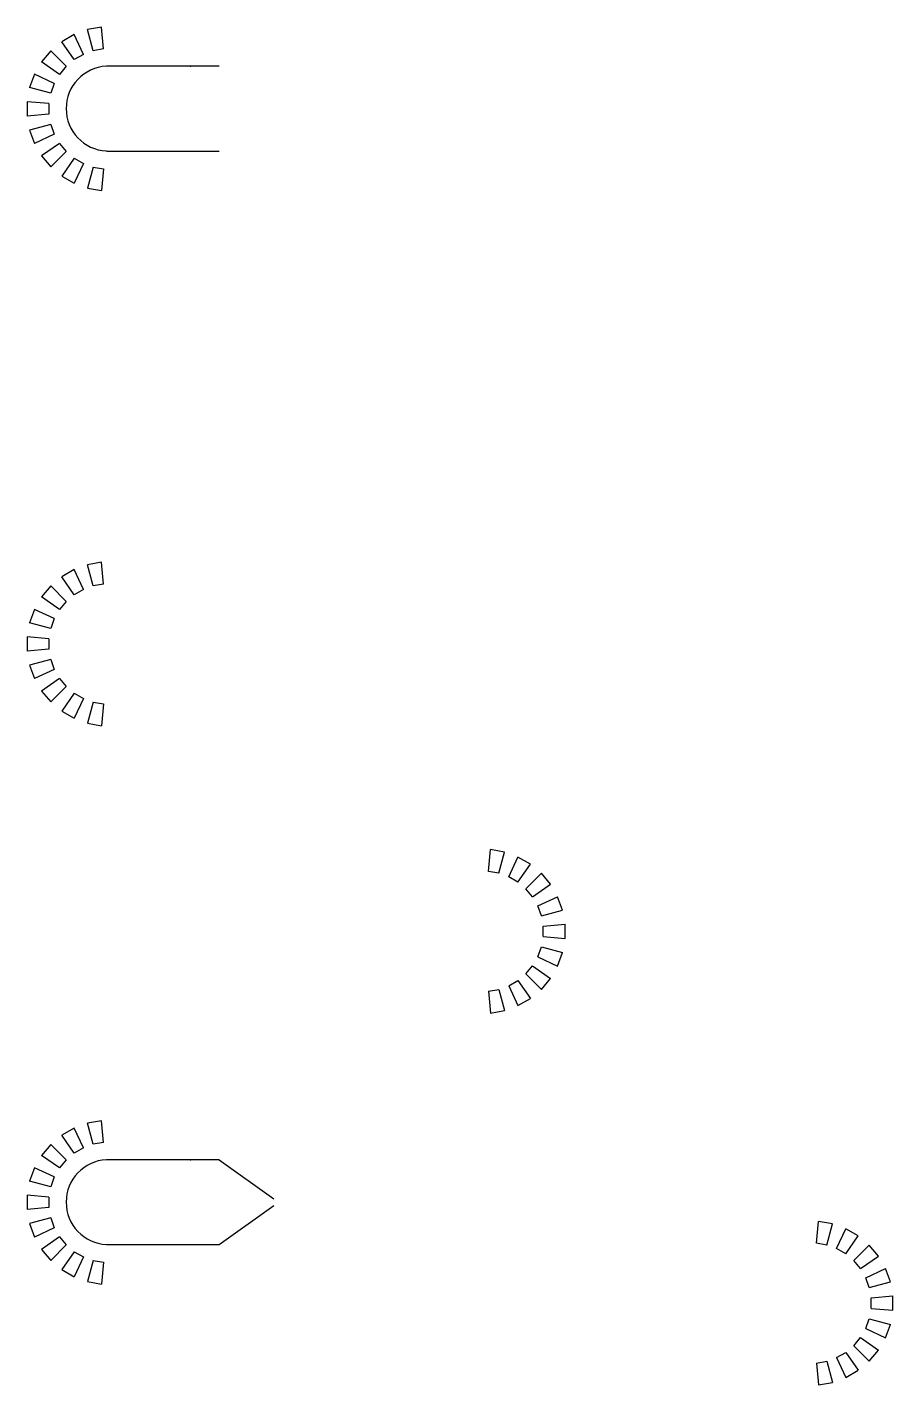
# Model space of a CAD drawing. Header units: inches. Extents: x -19000 to 33594, y -19000 to 19000.
# Drawn here: x 25672 to 33594, y -1033 to 11383 of the extents above; entities that cross this region are included whole.
import ezdxf

# ---------------------------------------------------------------- set-up
doc = ezdxf.new("R2010")
doc.units = ezdxf.units.IN
doc.header["$MEASUREMENT"] = 0

msp = doc.modelspace()

# ---------------------------------------------------------------- linework, layer by layer
for p, q in [((26102, 11315), (25989, 11250)), ((26186, 11134), (26102, 11315)), ((26353, 11383), (26225, 11360)), ((26276, 11167), (26225, 11360)), ((26371, 11184), (26353, 11383)), ((26103, 11086), (25989, 11250)), ((26371, 11184), (26276, 11167)), ((25888, 11166), (25804, 11066)), ((25968, 10951), (25804, 11066)), ((26030, 11025), (25888, 11166)), ((26186, 11134), (26103, 11086)), ((25739, 10953), (25694, 10830)), ((25920, 10868), (25739, 10953)), ((26030, 11025), (25968, 10951)), ((27429, 11025), (26397, 11025)), ((25888, 10778), (25694, 10830)), ((25920, 10868), (25888, 10778)), ((25871, 10684), (25672, 10701)), ((25672, 10701), (25672, 10570)), ((25871, 10684), (25871, 10588)), ((25871, 10588), (25672, 10570)), ((25888, 10493), (25694, 10442)), ((25694, 10442), (25739, 10319)), ((25888, 10493), (25920, 10403)), ((25920, 10403), (25739, 10319)), ((25968, 10320), (25804, 10206)), ((25968, 10320), (26030, 10247)), ((25804, 10206), (25888, 10105)), ((26030, 10247), (25888, 10105)), ((26103, 10185), (25989, 10021)), ((26103, 10185), (26186, 10137)), ((26397, 10250), (27429, 10250)), ((26186, 10137), (26102, 9956)), ((26276, 10104), (26225, 9911)), ((26276, 10104), (26371, 10088)), ((26371, 10088), (26353, 9889)), ((25989, 10021), (26102, 9956)), ((26225, 9911), (26353, 9889)), ((26353, 6490), (26225, 6467)), ((26276, 6274), (26225, 6467)), ((26371, 6290), (26353, 6490)), ((26102, 6422), (25989, 6357)), ((26103, 6193), (25989, 6357)), ((26186, 6241), (26102, 6422)), ((25888, 6273), (25804, 6173)), ((26030, 6131), (25888, 6273)), ((26186, 6241), (26103, 6193)), ((26371, 6290), (26276, 6274)), ((25968, 6058), (25804, 6173)), ((26030, 6131), (25968, 6058)), ((25739, 6059), (25694, 5937)), ((25920, 5975), (25739, 6059)), ((25920, 5975), (25888, 5885)), ((25888, 5885), (25694, 5937)), ((25871, 5790), (25672, 5808)), ((25672, 5808), (25672, 5677)), ((25871, 5790), (25871, 5695)), ((25871, 5695), (25672, 5677)), ((25888, 5600), (25694, 5548)), ((25888, 5600), (25920, 5510)), ((25694, 5548), (25739, 5426)), ((25920, 5510), (25739, 5426)), ((25968, 5427), (25804, 5312)), ((26030, 5354), (25888, 5212)), ((25968, 5427), (26030, 5354)), ((25804, 5312), (25888, 5212)), ((26103, 5292), (25989, 5128)), ((26186, 5244), (26102, 5063)), ((26103, 5292), (26186, 5244)), ((25989, 5128), (26102, 5063)), ((26276, 5211), (26225, 5018)), ((26276, 5211), (26371, 5195)), ((26371, 5195), (26353, 4995)), ((26225, 5018), (26353, 4995)), ((29894, 3662), (29912, 3862)), ((30041, 3839), (29912, 3862)), ((29989, 3646), (30041, 3839)), ((30079, 3613), (30163, 3794)), ((30162, 3565), (30277, 3729)), ((30277, 3729), (30163, 3794)), ((29989, 3646), (29894, 3662)), ((30162, 3565), (30079, 3613)), ((30235, 3503), (30377, 3645)), ((30461, 3545), (30377, 3645)), ((30297, 3430), (30235, 3503)), ((30297, 3430), (30461, 3545)), ((30345, 3347), (30526, 3431)), ((30571, 3309), (30526, 3431)), ((30378, 3257), (30345, 3347)), ((30378, 3257), (30571, 3309)), ((30394, 3162), (30594, 3180)), ((30394, 3066), (30394, 3162)), ((30594, 3049), (30594, 3180)), ((30394, 3066), (30594, 3049)), ((30345, 2882), (30378, 2972)), ((30345, 2882), (30526, 2797)), ((30378, 2972), (30571, 2920)), ((30526, 2797), (30571, 2920)), ((30235, 2725), (30297, 2799)), ((30297, 2799), (30461, 2684)), ((30079, 2616), (30162, 2664)), ((30079, 2616), (30163, 2435)), ((30162, 2664), (30277, 2500)), ((30235, 2725), (30377, 2584)), ((30377, 2584), (30461, 2684)), ((29894, 2566), (29989, 2583)), ((29894, 2566), (29912, 2367)), ((29989, 2583), (30041, 2390)), ((30163, 2435), (30277, 2500)), ((29912, 2367), (30041, 2390)), ((26353, 1383), (26225, 1360)), ((26371, 1184), (26353, 1383)), ((26102, 1315), (25989, 1250)), ((26103, 1086), (25989, 1250)), ((26186, 1134), (26102, 1315)), ((26276, 1167), (26225, 1360)), ((25888, 1166), (25804, 1066)), ((26030, 1025), (25888, 1166)), ((26186, 1134), (26103, 1086)), ((26371, 1184), (26276, 1167)), ((25968, 951), (25804, 1066)), ((26030, 1025), (25968, 951)), ((27429, 1025), (26397, 1025)), ((27429, 1025), (27929, 668)), ((25739, 953), (25694, 830)), ((25920, 868), (25739, 953)), ((25888, 778), (25694, 830)), ((25920, 868), (25888, 778)), ((25871, 684), (25672, 701)), ((25672, 701), (25672, 570)), ((25871, 684), (25871, 588)), ((25871, 588), (25672, 570)), ((27429, 250), (27929, 608)), ((25888, 493), (25694, 442)), ((25694, 442), (25739, 319)), ((25920, 403), (25739, 319)), ((25888, 493), (25920, 403)), ((32894, 262), (32912, 462)), ((33041, 439), (32912, 462)), ((32989, 246), (33041, 439)), ((33079, 213), (33163, 394)), ((33277, 329), (33163, 394)), ((25968, 320), (25804, 206)), ((25968, 320), (26030, 247)), ((26397, 250), (27429, 250)), ((32989, 246), (32894, 262)), ((33162, 165), (33277, 329)), ((25804, 206), (25888, 105)), ((26030, 247), (25888, 105)), ((26103, 185), (25989, 21)), ((26186, 137), (26102, -44)), ((26103, 185), (26186, 137)), ((33162, 165), (33079, 213)), ((33235, 103), (33377, 245)), ((33297, 30), (33461, 145)), ((33461, 145), (33377, 245)), ((25989, 21), (26102, -44)), ((26276, 104), (26225, -89)), ((26276, 104), (26371, 88)), ((26371, 88), (26353, -111)), ((33297, 30), (33235, 103)), ((33345, -53), (33526, 31)), ((33571, -91), (33526, 31)), ((26225, -89), (26353, -111)), ((33378, -143), (33345, -53)), ((33378, -143), (33571, -91)), ((33394, -238), (33594, -220)), ((33394, -334), (33394, -238)), ((33594, -351), (33594, -220)), ((33394, -334), (33594, -351)), ((33345, -518), (33378, -428)), ((33378, -428), (33571, -480)), ((33526, -603), (33571, -480)), ((33235, -675), (33297, -601)), ((33297, -601), (33461, -716)), ((33345, -518), (33526, -603)), ((33079, -784), (33162, -736)), ((33162, -736), (33277, -900)), ((33235, -675), (33377, -816)), ((33377, -816), (33461, -716)), ((32894, -834), (32989, -817)), ((32894, -834), (32912, -1033)), ((32989, -817), (33041, -1010)), ((33079, -784), (33163, -965)), ((33163, -965), (33277, -900)), ((32912, -1033), (33041, -1010))]:
    msp.add_line(p, q)
for centre in [(26417, 10638), (26417, 638)]:
    msp.add_arc(centre, 388, 92.9005, 267.0995)
for p in [(27165, 11025), (27165, 1025)]:
    msp.add_point(p)

doc.saveas('drawing.dxf')
